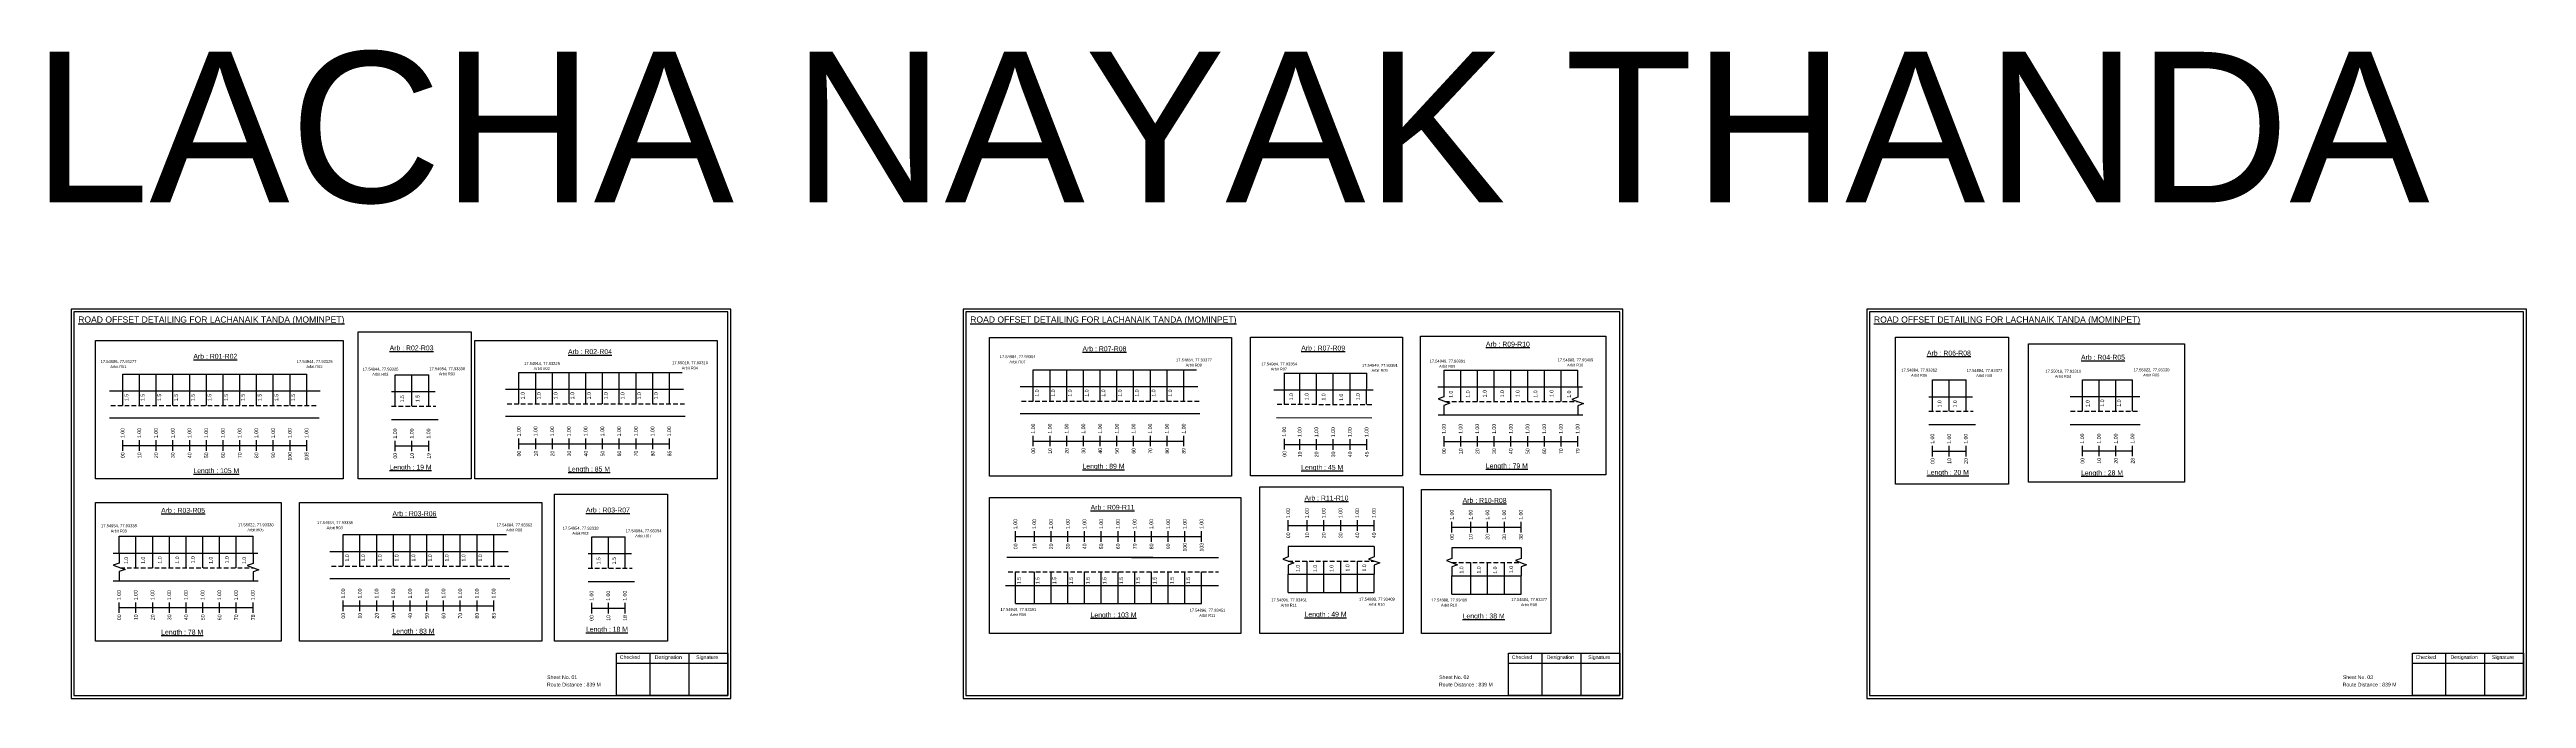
# Model space of a CAD drawing. Header units: inches. Extents: x 778 to 5636, y 135 to 706.
# Drawn here: x 3622 to 5636, y 179 to 706 of the extents above; entities that cross this region are included whole.
import ezdxf

# ---------------------------------------------------------------- set-up
doc = ezdxf.new("R2010")
doc.units = ezdxf.units.IN
doc.header["$MEASUREMENT"] = 0
doc.linetypes.add('DASHED2', pattern=[0.375, 0.25, -0.125])
doc.layers.add('PDF_Geometry', color=7, linetype='Continuous')
doc.layers.add('PDF_Text', color=5, linetype='Continuous')
doc.styles.add('PDF Arial', font='arial.ttf')
doc.styles.get("Standard").update_dxf_attribs({"font": 'arial.ttf'})

msp = doc.modelspace()

# ---------------------------------------------------------------- linework, layer by layer
at = {"color": 5}
for p, q in [((4003.4, 443.6), (4136.2, 443.6)), ((4421.7, 445.9), (4554.5, 445.9)), ((4755.8, 445.6), (4864.6, 445.6)), ((3681.2, 442.3), (3830.8, 442.3)), ((3902.8, 441.8), (3930, 441.8)), ((4626, 443), (4692.9, 443)), ((5153.1, 437.6), (5180.3, 437.6)), ((5275, 437.7), (5315.8, 437.7)), ((3678.3, 310.4), (3787.1, 310.4)), ((3860.5, 311.8), (3993.3, 311.8)), ((4062.6, 310), (4089.8, 310)), ((4629.1, 264.8), (4698.9, 264.8)), ((4762.2, 263.4), (4818.4, 263.4)), ((4407.3, 255.8), (4558.6, 255.8))]:
    msp.add_line(p, q, dxfattribs=at)
for p, q in [((4003.4, 418.1), (4003.4, 443.6)), ((4017, 418.1), (4017, 443.6)), ((4030.6, 418.1), (4030.6, 443.6)), ((4044.2, 418.1), (4044.2, 443.6)), ((4057.8, 418.1), (4057.8, 443.6)), ((4071.4, 418.1), (4071.4, 443.6)), ((4085, 418.1), (4085, 443.6)), ((4098.6, 418.1), (4098.6, 443.6)), ((4112.2, 418.1), (4112.2, 443.6)), ((4125.8, 418.1), (4125.8, 443.6)), ((4421.7, 420.4), (4421.7, 445.9)), ((4435.3, 420.4), (4435.3, 445.9)), ((4448.9, 420.4), (4448.9, 445.9)), ((4462.5, 420.4), (4462.5, 445.9)), ((4476.1, 420.4), (4476.1, 445.9)), ((4489.7, 420.4), (4489.7, 445.9)), ((4503.3, 420.4), (4503.3, 445.9)), ((4516.9, 420.4), (4516.9, 445.9)), ((4530.5, 420.4), (4530.5, 445.9)), ((4544.1, 420.4), (4544.1, 445.9)), ((4626, 417.7), (4626, 443.3)), ((4755.8, 432), (4755.8, 445.6)), ((4769.4, 420.1), (4769.4, 445.6)), ((4783, 420.1), (4783, 445.6)), ((4796.6, 420.1), (4796.6, 445.6)), ((4810.2, 420.1), (4810.2, 445.6)), ((4823.8, 420.1), (4823.8, 445.6)), ((4837.4, 420.1), (4837.4, 445.6)), ((4851, 420.1), (4851, 445.6)), ((4864.6, 431.9), (4864.6, 445.6)), ((3670.3, 428.6), (3841.6, 428.6)), ((3681.2, 416.7), (3681.2, 442.3)), ((3694.8, 416.7), (3694.8, 442.3)), ((3708.4, 416.7), (3708.4, 442.3)), ((3722, 416.7), (3722, 442.3)), ((3735.6, 416.7), (3735.6, 442.3)), ((3749.2, 416.7), (3749.2, 442.3)), ((3762.8, 416.7), (3762.8, 442.3)), ((3776.4, 416.7), (3776.4, 442.3)), ((3790, 416.7), (3790, 442.3)), ((3803.6, 416.7), (3803.6, 442.3)), ((3817.2, 416.7), (3817.2, 442.3)), ((3830.8, 416.7), (3830.8, 442.3)), ((3899.8, 428.2), (3935.2, 428.2)), ((3902.8, 416.3), (3902.8, 441.8)), ((3916.4, 416.3), (3916.4, 441.8)), ((3930, 416.3), (3930, 441.8)), ((3992.5, 430), (4137.3, 430)), ((4410.9, 432.2), (4555.6, 432.2)), ((4698.2, 429.3), (4617.2, 429.3)), ((4638.5, 417.7), (4638.5, 443)), ((4652.1, 417.6), (4652.1, 443)), ((4665.7, 417.7), (4665.7, 443)), ((4679.3, 417.4), (4679.3, 443)), ((4692.7, 417.5), (4692.9, 443)), ((4750.8, 431.9), (4868.4, 432)), ((5150.1, 423.9), (5185.5, 423.9)), ((5153.1, 412.1), (5153.1, 437.6)), ((5166.7, 412.1), (5166.7, 437.6)), ((5180.3, 412.1), (5180.3, 437.6)), ((5265.1, 424.1), (5321.6, 424.1)), ((5275, 412.2), (5275, 437.7)), ((5288.6, 412.2), (5288.6, 437.7)), ((5302.2, 412.2), (5302.2, 437.7)), ((5315.8, 412.2), (5315.8, 437.7)), ((3840.9, 406.4), (3670.3, 406.4)), ((3899.8, 405.5), (3937.6, 405.5)), ((4138.7, 407.8), (3992.5, 407.8)), ((4557.1, 410), (4410.9, 410)), ((4619.4, 407.1), (4697.1, 406.7)), ((4750.9, 409.3), (4868.7, 409.3)), ((5150.1, 401.3), (5187.9, 401.3)), ((5265.1, 401.4), (5321.8, 401.3)), ((3678.3, 296.8), (3678.3, 310.4)), ((3691.9, 284.9), (3691.9, 310.4)), ((3705.5, 284.9), (3705.5, 310.4)), ((3719.1, 284.9), (3719.1, 310.4)), ((3732.7, 284.9), (3732.7, 310.4)), ((3746.3, 284.9), (3746.3, 310.4)), ((3759.9, 284.9), (3759.9, 310.4)), ((3773.5, 284.9), (3773.5, 310.4)), ((3787.1, 296.8), (3787.1, 310.4)), ((3860.5, 286.2), (3860.5, 311.8)), ((3874.1, 286.2), (3874.1, 311.8)), ((3887.7, 286.2), (3887.7, 311.8)), ((3901.3, 286.2), (3901.3, 311.8)), ((3914.9, 286.2), (3914.9, 311.8)), ((3928.5, 286.2), (3928.5, 311.8)), ((3942.1, 286.2), (3942.1, 311.8)), ((3955.7, 286.2), (3955.7, 311.8)), ((3969.3, 286.2), (3969.3, 311.8)), ((3982.9, 286.2), (3982.9, 311.8)), ((4062.6, 284.4), (4062.6, 310)), ((4076.2, 284.4), (4076.2, 310)), ((4089.8, 284.4), (4089.8, 310)), ((4698.9, 302.2), (4629.1, 302.2)), ((3673.3, 296.8), (3790.9, 296.8)), ((3849.7, 298.1), (3994.5, 298.1)), ((4059.6, 296.3), (4095, 296.3)), ((4519, 293.2), (4400.2, 293.2)), ((4501.6, 293.2), (4572.2, 293.2)), ((4644.5, 264.8), (4644.5, 290.3)), ((4658.1, 264.8), (4658.1, 290.3)), ((4671.7, 264.8), (4671.7, 290.3)), ((4685.3, 264.8), (4685.3, 290.3)), ((4818.4, 300.9), (4762.2, 300.9)), ((4777.6, 263.4), (4777.6, 289)), ((4791.2, 263.4), (4791.2, 289)), ((4804.8, 263.4), (4804.8, 289)), ((3673.4, 274.1), (3791.2, 274.1)), ((3995.9, 275.9), (3849.7, 275.9)), ((4059.6, 273.6), (4097.4, 273.6)), ((4399, 270.5), (4572.2, 270.5)), ((4407.3, 255.8), (4407.3, 281.4)), ((4422.6, 255.8), (4422.6, 281.4)), ((4436.2, 255.8), (4436.2, 281.4)), ((4449.8, 255.8), (4449.8, 281.4)), ((4463.4, 255.8), (4463.4, 281.4)), ((4477, 255.8), (4477, 281.4)), ((4490.6, 255.8), (4490.6, 281.4)), ((4504.2, 255.8), (4504.2, 281.4)), ((4517.8, 255.8), (4517.8, 281.4)), ((4531.4, 255.8), (4531.4, 281.4)), ((4545, 255.8), (4545, 281.4)), ((4558.6, 255.8), (4558.6, 281.4)), ((4629.1, 279.5), (4698.9, 279.5)), ((4629.1, 264.8), (4629.1, 279.5)), ((4698.9, 264.8), (4698.9, 279.5)), ((4762.2, 278.2), (4818.4, 278.2)), ((4762.2, 263.4), (4762.2, 278.2)), ((4818.4, 263.4), (4818.4, 278.2))]:
    msp.add_line(p, q)
at = {"linetype": 'DASHED2', "ltscale": 15}
for p, q in [((3671.5, 416.7), (3839.1, 416.7)), ((3899.8, 416.3), (3935.7, 416.3)), ((3993.8, 418.1), (4138.1, 418.1)), ((4412.1, 420.4), (4556.5, 420.4)), ((4620.1, 417.9), (4698.4, 417.5)), ((4756.5, 420.1), (4864.6, 420.1)), ((5150.1, 412.1), (5186, 412.1)), ((5265.3, 412.2), (5321.6, 412.2)), ((3679, 284.9), (3787.1, 284.9)), ((3850.9, 286.2), (3995.3, 286.2)), ((4059.6, 284.4), (4095.5, 284.4)), ((4629.1, 290.3), (4698.9, 290.3)), ((4762.2, 289), (4818.4, 289)), ((4401.2, 281.4), (4572.2, 281.4))]:
    msp.add_line(p, q, dxfattribs=at)
at = {"color": 217, "true_color": 0x93278f}
for p, q in [((3681.2, 380), (3681.2, 388.6)), ((3681.2, 384.3), (3830.8, 384.3)), ((3694.8, 380), (3694.8, 388.6)), ((3708.4, 380), (3708.4, 388.6)), ((3722, 380), (3722, 388.6)), ((3735.6, 380), (3735.6, 388.6)), ((3749.2, 380), (3749.2, 388.6)), ((3762.8, 380), (3762.8, 388.6)), ((3776.4, 380), (3776.4, 388.6)), ((3790, 380), (3790, 388.6)), ((3803.6, 380), (3803.6, 388.6)), ((3817.2, 380), (3817.2, 388.6)), ((3830.8, 380), (3830.8, 388.6)), ((3902.8, 379.6), (3902.8, 388.1)), ((3902.8, 383.9), (3930, 383.9)), ((3916.4, 379.6), (3916.4, 388.1)), ((3930, 379.6), (3930, 388.1)), ((4003.4, 381.4), (4003.4, 389.9)), ((4003.4, 385.6), (4125.8, 385.7)), ((4017, 381.4), (4017, 389.9)), ((4030.6, 381.4), (4030.6, 389.9)), ((4044.2, 381.4), (4044.2, 389.9)), ((4057.8, 381.4), (4057.8, 389.9)), ((4071.4, 381.4), (4071.4, 389.9)), ((4085, 381.4), (4085, 389.9)), ((4098.6, 381.4), (4098.6, 389.9)), ((4112.2, 381.4), (4112.2, 389.9)), ((4125.8, 381.4), (4125.8, 389.9)), ((4421.7, 383.7), (4421.7, 392.2)), ((4421.7, 387.9), (4544.1, 387.9)), ((4435.3, 383.7), (4435.3, 392.2)), ((4448.9, 383.7), (4448.9, 392.2)), ((4462.5, 383.7), (4462.5, 392.2)), ((4476.1, 383.7), (4476.1, 392.2)), ((4489.7, 383.7), (4489.7, 392.2)), ((4503.3, 383.7), (4503.3, 392.2)), ((4516.9, 383.7), (4516.9, 392.2)), ((4530.5, 383.7), (4530.5, 392.2)), ((4544.1, 383.7), (4544.1, 392.2)), ((4626, 381.1), (4626, 389.7)), ((4626, 385), (4692.9, 385)), ((4638.5, 380.7), (4638.5, 389.3)), ((4652.1, 380.7), (4652.1, 389.3)), ((4665.7, 380.7), (4665.7, 389.3)), ((4679.3, 380.7), (4679.3, 389.3)), ((4692.9, 380.7), (4692.9, 389.3)), ((4755.8, 383.4), (4755.8, 391.9)), ((4755.8, 387.6), (4864.6, 387.6)), ((4769.4, 383.4), (4769.4, 391.9)), ((4783, 383.4), (4783, 391.9)), ((4796.6, 383.4), (4796.6, 391.9)), ((4810.2, 383.4), (4810.2, 391.9)), ((4823.8, 383.4), (4823.8, 391.9)), ((4837.4, 383.4), (4837.4, 391.9)), ((4851, 383.4), (4851, 391.9)), ((4864.6, 383.4), (4864.6, 391.9)), ((5153.1, 375.4), (5153.1, 383.9)), ((5166.7, 375.4), (5166.7, 383.9)), ((5180.3, 375.4), (5180.3, 383.9)), ((5275, 375.5), (5275, 384)), ((5288.6, 375.5), (5288.6, 384)), ((5302.2, 375.5), (5302.2, 384)), ((5315.8, 375.5), (5315.8, 384)), ((5153.1, 379.6), (5180.3, 379.6)), ((5275, 379.8), (5315.8, 379.8)), ((4629.1, 314.9), (4629.1, 323.5)), ((4644.5, 314.9), (4644.5, 323.5)), ((4658.1, 314.9), (4658.1, 323.5)), ((4671.7, 314.9), (4671.7, 323.5)), ((4685.3, 314.9), (4685.3, 323.5)), ((4698.9, 314.9), (4698.9, 323.5)), ((4407.3, 306), (4407.3, 314.5)), ((4407.3, 310.2), (4558.6, 310.2)), ((4422.6, 306), (4422.6, 314.5)), ((4436.2, 306), (4436.2, 314.5)), ((4449.8, 306), (4449.8, 314.5)), ((4463.4, 306), (4463.4, 314.5)), ((4477, 306), (4477, 314.5)), ((4490.6, 306), (4490.6, 314.5)), ((4504.2, 306), (4504.2, 314.5)), ((4517.8, 306), (4517.8, 314.5)), ((4531.4, 306), (4531.4, 314.5)), ((4545, 306), (4545, 314.5)), ((4558.6, 306), (4558.6, 314.5)), ((4629.1, 319.2), (4698.9, 319.2)), ((4762.2, 313.6), (4762.2, 322.1)), ((4762.2, 317.9), (4818.4, 317.9)), ((4777.6, 313.6), (4777.6, 322.1)), ((4791.2, 313.6), (4791.2, 322.1)), ((4804.8, 313.6), (4804.8, 322.1)), ((4818.4, 313.6), (4818.4, 322.1)), ((3678.3, 248.2), (3678.3, 256.7)), ((3678.3, 252.4), (3787.1, 252.4)), ((3691.9, 248.2), (3691.9, 256.7)), ((3705.5, 248.2), (3705.5, 256.7)), ((3719.1, 248.2), (3719.1, 256.7)), ((3732.7, 248.2), (3732.7, 256.7)), ((3746.3, 248.2), (3746.3, 256.7)), ((3759.9, 248.2), (3759.9, 256.7)), ((3773.5, 248.2), (3773.5, 256.7)), ((3787.1, 248.2), (3787.1, 256.7)), ((3860.5, 249.5), (3860.5, 258.1)), ((3860.5, 253.8), (3982.9, 253.8)), ((3874.1, 249.5), (3874.1, 258.1)), ((3887.7, 249.5), (3887.7, 258.1)), ((3901.3, 249.5), (3901.3, 258.1)), ((3914.9, 249.5), (3914.9, 258.1)), ((3928.5, 249.5), (3928.5, 258.1)), ((3942.1, 249.5), (3942.1, 258.1)), ((3955.7, 249.5), (3955.7, 258.1)), ((3969.3, 249.5), (3969.3, 258.1)), ((3982.9, 249.5), (3982.9, 258.1)), ((4062.6, 247.7), (4062.6, 256.3)), ((4062.6, 252), (4089.8, 252)), ((4076.2, 247.7), (4076.2, 256.3)), ((4089.8, 247.7), (4089.8, 256.3))]:
    msp.add_line(p, q, dxfattribs=at)
for points in [[(3659.1, 469.7), (3860.3, 469.7), (3860.3, 357.1), (3659.1, 357.1)], [(3872.6, 476.7), (3964.6, 476.7), (3964.6, 357.1), (3872.6, 357.1)], [(3967.6, 469.7), (4164.7, 469.7), (4164.7, 357.1), (3967.6, 357.1)], [(4386, 472), (4583, 472), (4583, 359.3), (4386, 359.3)], [(4598.3, 472.3), (4722.1, 472.3), (4722.1, 359.7), (4598.3, 359.7)], [(4736.5, 473.1), (4887.4, 473.1), (4887.4, 360.4), (4736.5, 360.4)], [(5122.9, 472.4), (5214.9, 472.4), (5214.9, 352.8), (5122.9, 352.8)], [(5231.1, 467), (5357.9, 467), (5357.9, 354.4), (5231.1, 354.4)], [(4032.3, 344.8), (4124.3, 344.8), (4124.3, 225.2), (4032.3, 225.2)], [(4606, 350.6), (4722.4, 350.6), (4722.4, 231.4), (4606, 231.4)], [(4737.3, 348.4), (4842.5, 348.4), (4842.5, 231.4), (4737.3, 231.4)], [(3659.1, 337.9), (3809.9, 337.9), (3809.9, 225.2), (3659.1, 225.2)], [(3824.8, 337.9), (4021.9, 337.9), (4021.9, 225.2), (3824.8, 225.2)], [(4386, 341.9), (4590.5, 341.9), (4590.5, 231.4), (4386, 231.4)]]:
    msp.add_lwpolyline(points, close=True)
at = {"linetype": 'Continuous'}
for points in [[(4755.7, 432.2), (4755.7, 423.8), (4751, 422.1), (4760.5, 418.6), (4755.7, 416.9), (4755.7, 409.5)], [(4864.6, 431.9), (4864.6, 423.5), (4859.8, 421.8), (4869.3, 418.3), (4864.6, 416.6), (4864.6, 409.3)], [(4629.1, 302.2), (4629.1, 293.6), (4624.6, 291.9), (4633.6, 288.7), (4629.1, 287), (4629.1, 279.5)], [(4698.9, 302.2), (4698.9, 293.6), (4694.4, 291.9), (4703.4, 288.7), (4698.9, 287), (4698.9, 279.5)], [(3678.3, 297), (3678.3, 288.6), (3673.5, 286.9), (3683, 283.4), (3678.3, 281.7), (3678.3, 274.4)], [(3787.1, 296.8), (3787.1, 288.3), (3782.3, 286.6), (3791.8, 283.2), (3787.1, 281.4), (3787.1, 274.1)], [(4762.2, 300.9), (4762.2, 292.3), (4757.7, 290.6), (4766.7, 287.3), (4762.2, 285.7), (4762.2, 278.2)], [(4818.4, 300.9), (4818.4, 292.3), (4813.9, 290.6), (4822.9, 287.3), (4818.4, 285.7), (4818.4, 278.2)], [(4818.4, 300.9), (4818.4, 292.3), (4813.9, 290.6), (4822.9, 287.3), (4818.4, 285.7), (4818.4, 278.2)]]:
    msp.add_lwpolyline(points, dxfattribs=at)
at = {"layer": 'PDF_Geometry'}
for points in [[(3639.1, 495.2), (3639.1, 178.5), (4175.6, 178.5), (4175.6, 495.2)], [(3641.5, 492.9), (3641.5, 180.9), (4173.2, 180.9), (4173.2, 492.9)], [(4364.6, 495.2), (4364.6, 178.5), (4901.1, 178.5), (4901.1, 495.2)], [(4366.9, 492.9), (4366.9, 180.9), (4898.7, 180.9), (4898.7, 492.9)], [(5099.6, 495.2), (5099.6, 178.5), (5636.1, 178.5), (5636.1, 495.2)], [(5101.9, 492.9), (5101.9, 180.9), (5633.7, 180.9), (5633.7, 492.9)]]:
    msp.add_lwpolyline(points, close=True, dxfattribs=at)
at = {"layer": 'PDF_Geometry', "color": 242, "true_color": 0xcc1f26}
for points in [[(4173.2, 180.9), (4082.8, 180.9), (4082.8, 215.5), (4173.2, 215.5)], [(4898.7, 180.9), (4808.3, 180.9), (4808.3, 215.5), (4898.7, 215.5)], [(5633.7, 180.9), (5543.3, 180.9), (5543.3, 215.5), (5633.7, 215.5)]]:
    msp.add_lwpolyline(points, close=True, dxfattribs=at)
for points in [[(4082.8, 207.1), (4173.2, 207.1)], [(4109.8, 215.5), (4109.8, 180.9)], [(4141.5, 215.5), (4141.5, 180.9)], [(4808.3, 207.1), (4898.7, 207.1)], [(4835.3, 215.5), (4835.3, 180.9)], [(4867, 215.5), (4867, 180.9)], [(5543.3, 207.1), (5633.7, 207.1)], [(5570.3, 215.5), (5570.3, 180.9)], [(5602, 215.5), (5602, 180.9)]]:
    msp.add_lwpolyline(points, dxfattribs=at)

# ---------------------------------------------------------------- texts
for s, height, p in [('LACHA NAYAK THANDA', 122.535, (3607.6, 581.9)), ('Sheet No. 01', 3, (4026.3, 194.3)), ('Route Distance : 839 M', 3, (4026.2, 188.3)), ('Sheet No. 02', 3, (4751.8, 194.3)), ('Route Distance : 839 M', 3, (4751.6, 188.3)), ('Sheet No. 03', 3, (5486.8, 194.3)), ('Route Distance : 839 M', 3, (5486.6, 188.3))]:
    msp.add_text(s, height=height).set_placement(p)
at = {"color": 242, "true_color": 0xcd2027}
for s, height, p in [('%%UROAD OFFSET DETAILING FOR LACHANAIK TANDA (MOMINPET)', 5, (3644.9, 484.2)), ('%%UROAD OFFSET DETAILING FOR LACHANAIK TANDA (MOMINPET)', 5, (4370.4, 484.2)), ('%%UROAD OFFSET DETAILING FOR LACHANAIK TANDA (MOMINPET)', 5, (5105.4, 484.2)), ('%%UArb : R02-R03', 4, (3898.2, 461.6)), ('%%UArb : R07-R08', 4, (4461.7, 460.9)), ('%%UArb : R07-R09', 4, (4639.6, 461.5)), ('%%UArb : R09-R10', 4, (4789.8, 464.7)), ('%%UArb : R01-R02', 4, (3738.6, 454.8)), ('%%UArb : R02-R04', 4, (4043.3, 458.6)), ('%%UArb : R06-R08', 4, (5148.5, 457.4)), ('%%UArb : R04-R05', 4, (5273.8, 454)), ('%%ULength : 105 M', 4, (3738.6, 361.8)), ('%%ULength : 19 M', 4, (3898.2, 364.6)), ('%%ULength : 85 M', 4, (4043.3, 363.1)), ('%%ULength : 89 M', 4, (4461.7, 365.4)), ('%%ULength : 45 M', 4, (4639.6, 364.5)), ('%%ULength : 79 M', 4, (4789.8, 365.7)), ('%%ULength : 20 M', 4, (5148.5, 360.4)), ('%%ULength : 28 M', 4, (5273.8, 360)), ('%%UArb : R11-R10', 4, (4642.3, 339.5)), ('%%UArb : R03-R05', 4, (3712.4, 329.5)), ('%%UArb : R03-R06', 4, (3900.5, 326.8)), ('%%UArb : R03-R07', 4, (4057.9, 329.8)), ('%%UArb : R09-R11', 4, (4468.3, 332)), ('%%UArb : R10-R08', 4, (4770.9, 337.6)), ('%%ULength : 103 M', 4, (4468.3, 244.5)), ('%%ULength : 49 M', 4, (4642.3, 245)), ('%%ULength : 38 M', 4, (4770.9, 243.6)), ('%%ULength : 78 M', 4, (3712.4, 230.5)), ('%%ULength : 83 M', 4, (3900.5, 231.3)), ('%%ULength : 18 M', 4, (4057.9, 232.8))]:
    msp.add_text(s, height=height, dxfattribs=at).set_placement(p)
at = {"color": 5}
for s, height, p in [('17.54986, 77.93277', 2.34, (3663.2, 451.4)), ('Arbit R01', 2.25, (3671, 447.3)), ('17.54944, 77.93325', 2.34, (3822.7, 451.4)), ('Arbit R02', 2.25, (3830.5, 447.3)), ('17.54944, 77.93325', 2.34, (3876.3, 445.2)), ('Arbit R02', 2.25, (3884.1, 441.1)), ('17.54954, 77.93338', 2.34, (3930.5, 445.5)), ('Arbit R03', 2.25, (3938.3, 441.4)), ('17.54944, 77.93325', 2.34, (4007.6, 449.8)), ('Arbit R02', 2.25, (4015.4, 445.7)), ('17.55018, 77.93310', 2.34, (4128, 450.4)), ('Arbit R04', 2.25, (4135.8, 446.2)), ('17.54984, 77.93354', 2.34, (4394.4, 455.3)), ('Arbit R07', 2.25, (4402.3, 451.1)), ('17.54884, 77.93377', 2.34, (4537.8, 452.6)), ('Arbit R08', 2.25, (4545.7, 448.5)), ('17.54984, 77.93354', 2.34, (4607.1, 449.4)), ('Arbit R07', 2.25, (4614.9, 445.3)), ('17.54949, 77.93391', 2.34, (4689, 448.3)), ('Arbit R09', 2.25, (4696.8, 444.2)), ('17.54949, 77.93391', 2.34, (4744, 451.7)), ('Arbit R09', 2.25, (4751.8, 447.5)), ('17.54888, 77.93409', 2.34, (4848.1, 452.7)), ('Arbit R10', 2.25, (4855.9, 448.6)), ('17.54884, 77.93362', 2.34, (5127.7, 444.4)), ('17.54884, 77.93377', 2.34, (5180.7, 444.1)), ('17.55018, 77.93310', 2.34, (5244.8, 443.5)), ('17.55022, 77.93330', 2.34, (5316.6, 444.6)), ('Arbit R06', 2.25, (5135.6, 440.2)), ('Arbit R08', 2.25, (5188.5, 440)), ('Arbit R04', 2.25, (5252.6, 439.3)), ('Arbit R05', 2.25, (5324.4, 440.4)), ('17.54954, 77.93338', 2.34, (3839.2, 320.3)), ('17.54954, 77.93338', 2.34, (3663.5, 317.8)), ('Arbit R03', 2.25, (3671.4, 313.6)), ('17.55022, 77.93330', 2.34, (3774.8, 318.6)), ('Arbit R05', 2.25, (3782.6, 314.5)), ('Arbit R03', 2.25, (3847, 316.2)), ('17.54884, 77.93362', 2.34, (3985.2, 318.5)), ('Arbit R06', 2.25, (3993, 314.4)), ('17.54954, 77.93338', 2.34, (4039, 315.8)), ('Arbit R03', 2.25, (4046.8, 311.7)), ('17.54984, 77.93354', 2.34, (4090.2, 313.7)), ('Arbit R07', 2.25, (4098, 309.6)), ('17.54949, 77.93391', 2.34, (4395, 249.7)), ('Arbit R09', 2.25, (4402.8, 245.5)), ('17.54896, 77.93451', 2.34, (4548.8, 249.1)), ('Arbit R11', 2.25, (4556.6, 244.9)), ('17.54896, 77.93451', 2.34, (4615.2, 257.5)), ('Arbit R11', 2.25, (4623, 253.3)), ('17.54888, 77.93409', 2.34, (4686.6, 258.1)), ('Arbit R10', 2.25, (4694.4, 253.9)), ('17.54888, 77.93409', 2.34, (4745.5, 257.4)), ('Arbit R10', 2.25, (4753.3, 253.3)), ('17.54884, 77.93377', 2.34, (4810.5, 257.8)), ('Arbit R08', 2.25, (4818.3, 253.6))]:
    msp.add_text(s, height=height, dxfattribs=at).set_placement(p)
for s, p in [('1.5', (3685.7, 420.4)), ('1.5', (3698.8, 420.4)), ('1.5', (3712.4, 420.4)), ('1.5', (3726, 420.4)), ('1.5', (3739.6, 420.4)), ('1.5', (3753.2, 420.4)), ('1.5', (3766.8, 420.4)), ('1.5', (3780.4, 420.4)), ('1.5', (3794, 420.4)), ('1.5', (3807.6, 420.4)), ('1.5', (3821.2, 420.4)), ('1.5', (3909.9, 419.4)), ('1.5', (3922.5, 419.5)), ('1.0', (4007.9, 421.8)), ('1.0', (4021.1, 421.8)), ('1.0', (4034.7, 421.8)), ('1.0', (4048.3, 421.8)), ('1.0', (4061.9, 421.8)), ('1.0', (4075.5, 421.8)), ('1.0', (4089.1, 421.8)), ('1.0', (4102.7, 421.8)), ('1.0', (4116.3, 421.8)), ('1.0', (4426.2, 424)), ('1.0', (4439.4, 424)), ('1.0', (4453, 424)), ('1.0', (4466.6, 424)), ('1.0', (4480.2, 424)), ('1.0', (4493.8, 424)), ('1.0', (4507.4, 424)), ('1.0', (4521, 424)), ('1.0', (4534.6, 424)), ('1.0', (4633, 421)), ('1.0', (4645.5, 421)), ('1.0', (4659.3, 420.8)), ('1.0', (4673.6, 420.6)), ('1.0', (4687.1, 421)), ('1.0', (4762.9, 423)), ('1.0', (4776.6, 423.2)), ('1.0', (4790.3, 423.4)), ('1.0', (4804.5, 423.4)), ('1.0', (4817.1, 423.6)), ('1.0', (4831.6, 423.2)), ('1.0', (4844.7, 423.6)), ('1.0', (4858.9, 423.1)), ('1.0', (5160.2, 415.2)), ('1.0', (5172.8, 415.2)), ('1.0', (5280.7, 415.5)), ('1.0', (5292.6, 415.9)), ('1.0', (5306.2, 415.9)), ('1.0', (3685.4, 287.9)), ('1.0', (3699.2, 288)), ('1.0', (3712.8, 288.2)), ('1.0', (3727, 288.2)), ('1.0', (3739.6, 288.4)), ('1.0', (3754.2, 288)), ('1.0', (3767.3, 288.4)), ('1.0', (3781.4, 287.9)), ('1.0', (3865.1, 289.9)), ('1.0', (3878.2, 289.9)), ('1.0', (3891.8, 289.9)), ('1.0', (3905.4, 289.9)), ('1.0', (3919, 289.9)), ('1.0', (3932.6, 289.9)), ('1.0', (3946.2, 289.9)), ('1.0', (3959.8, 289.9)), ('1.0', (3973.4, 289.9)), ('1.5', (4069.6, 287.6)), ('1.5', (4082.2, 287.6)), ('1.0', (4638.3, 281.4)), ('1.0', (4652.5, 281.4)), ('1.0', (4665.8, 281.3)), ('1.0', (4678.7, 281.8)), ('1.0', (4692.4, 281.8)), ('1.0', (4771.4, 280.1)), ('1.0', (4785.6, 280.1)), ('1.0', (4798.9, 280)), ('1.0', (4811.8, 280.5)), ('1.5', (4411.5, 271.5)), ('1.5', (4426.7, 271.5)), ('1.5', (4440.3, 271.5)), ('1.5', (4453.9, 271.5)), ('1.5', (4467.5, 271.5)), ('1.5', (4481.1, 271.5)), ('1.5', (4494.7, 271.5)), ('1.5', (4508.3, 271.5)), ('1.5', (4521.9, 271.5)), ('1.5', (4535.9, 271.5)), ('1.5', (4549.1, 271.5))]:
    msp.add_text(s, height=3, rotation=90).set_placement(p)
at = {"color": 217, "true_color": 0x93278f}
for s, p in [('1.00', (3682.5, 390.3)), ('1.00', (3696.1, 390.3)), ('1.00', (3709.7, 390.3)), ('1.00', (3723.3, 390.3)), ('1.00', (3736.9, 390.3)), ('1.00', (3750.5, 390.3)), ('1.00', (3764.1, 390.3)), ('1.00', (3777.7, 390.3)), ('1.00', (3791.3, 390.3)), ('1.00', (3804.9, 390.3)), ('1.00', (3818.5, 390.3)), ('1.00', (3832.1, 390.3)), ('1.00', (3904.1, 389.9)), ('1.00', (3917.7, 389.9)), ('1.00', (3931.3, 389.9)), ('1.00', (4004.7, 391.7)), ('1.00', (4018.3, 391.7)), ('1.00', (4031.9, 391.7)), ('1.00', (4045.5, 391.7)), ('1.00', (4059.1, 391.7)), ('1.00', (4072.7, 391.7)), ('1.00', (4086.3, 391.7)), ('1.00', (4099.9, 391.7)), ('1.00', (4113.5, 391.7)), ('1.00', (4127.1, 391.7)), ('1.00', (4423.1, 393.9)), ('1.00', (4436.7, 393.9)), ('1.00', (4450.3, 393.9)), ('1.00', (4463.9, 393.9)), ('1.00', (4477.5, 393.9)), ('1.00', (4491.1, 393.9)), ('1.00', (4504.7, 393.9)), ('1.00', (4518.3, 393.9)), ('1.00', (4531.9, 393.9)), ('1.00', (4545.5, 393.9)), ('1.00', (4627.3, 391.4)), ('1.00', (4639.8, 391)), ('1.00', (4653.4, 391)), ('1.00', (4667, 391)), ('1.00', (4680.6, 391)), ('1.00', (4694.2, 391)), ('1.00', (4757.1, 393.7)), ('1.00', (4770.7, 393.7)), ('1.00', (4784.3, 393.7)), ('1.00', (4797.9, 393.7)), ('1.00', (4811.5, 393.7)), ('1.00', (4825.1, 393.7)), ('1.00', (4838.7, 393.7)), ('1.00', (4852.3, 393.7)), ('1.00', (4865.9, 393.7)), ('1.00', (5154.4, 385.7)), ('1.00', (5168, 385.7)), ('1.00', (5181.6, 385.7)), ('1.00', (5276.3, 385.8)), ('1.00', (5289.9, 385.8)), ('1.00', (5303.5, 385.8)), ('1.00', (5317.1, 385.8)), ('00', (3682.6, 374)), ('10', (3696.2, 374)), ('20', (3709.8, 374)), ('30', (3723.4, 374)), ('40', (3737, 374)), ('50', (3750.6, 374)), ('60', (3764.2, 374)), ('70', (3777.8, 374)), ('80', (3791.4, 374)), ('90', (3805, 374)), ('100', (3818.6, 372)), ('105', (3832.2, 372)), ('00', (3904.3, 373.6)), ('10', (3917.9, 373.6)), ('19', (3931.5, 373.6)), ('00', (4004.9, 375.4)), ('10', (4018.5, 375.4)), ('20', (4032.1, 375.4)), ('30', (4045.7, 375.4)), ('40', (4059.3, 375.4)), ('50', (4072.9, 375.4)), ('60', (4086.5, 375.4)), ('70', (4100.1, 375.4)), ('80', (4113.7, 375.4)), ('85', (4127.3, 375.4)), ('00', (4423.2, 377.6)), ('10', (4436.8, 377.6)), ('20', (4450.4, 377.6)), ('30', (4464, 377.6)), ('40', (4477.6, 377.6)), ('50', (4491.2, 377.6)), ('60', (4504.8, 377.6)), ('70', (4518.4, 377.6)), ('80', (4532, 377.6)), ('89', (4545.6, 377.6)), ('00', (4627.5, 375.1)), ('10', (4640, 374.7)), ('20', (4653.6, 374.7)), ('30', (4667.2, 374.7)), ('40', (4680.8, 374.7)), ('45', (4694.4, 374.7)), ('00', (4757.2, 377.3)), ('10', (4770.8, 377.3)), ('20', (4784.4, 377.3)), ('30', (4798, 377.3)), ('40', (4811.6, 377.3)), ('50', (4825.2, 377.3)), ('60', (4838.8, 377.3)), ('70', (4852.4, 377.3)), ('79', (4866, 377.3)), ('00', (5154.6, 369.3)), ('10', (5168.2, 369.3)), ('20', (5181.8, 369.3)), ('00', (5276.5, 369.5)), ('10', (5290.1, 369.5)), ('20', (5303.7, 369.5)), ('28', (5317.3, 369.5)), ('1.00', (4408.6, 316.3)), ('1.00', (4424, 316.3)), ('1.00', (4437.6, 316.3)), ('1.00', (4451.2, 316.3)), ('1.00', (4464.8, 316.3)), ('1.00', (4478.4, 316.3)), ('1.00', (4492, 316.3)), ('1.00', (4505.6, 316.3)), ('1.00', (4519.2, 316.3)), ('1.00', (4532.8, 316.3)), ('1.00', (4546.4, 316.3)), ('1.00', (4560, 316.3)), ('1.00', (4630.4, 325.2)), ('1.00', (4645.8, 325.2)), ('1.00', (4659.4, 325.2)), ('1.00', (4673, 325.2)), ('1.00', (4686.6, 325.2)), ('1.00', (4700.2, 325.2)), ('1.00', (4763.5, 323.9)), ('1.00', (4778.9, 323.9)), ('1.00', (4792.5, 323.9)), ('1.00', (4806.1, 323.9)), ('1.00', (4819.7, 323.9)), ('00', (4408.8, 299.9)), ('10', (4424.1, 299.9)), ('20', (4437.7, 299.9)), ('30', (4451.3, 299.9)), ('40', (4464.9, 299.9)), ('50', (4478.5, 299.9)), ('60', (4492.1, 299.9)), ('70', (4505.7, 299.9)), ('80', (4519.3, 299.9)), ('90', (4532.9, 299.9)), ('100', (4546.5, 298)), ('103', (4560.1, 298)), ('00', (4630.6, 308.9)), ('10', (4645.9, 308.9)), ('20', (4659.5, 308.9)), ('30', (4673.1, 308.9)), ('40', (4686.7, 308.9)), ('49', (4700.3, 308.9)), ('00', (4763.7, 307.6)), ('10', (4779, 307.6)), ('20', (4792.6, 307.6)), ('30', (4806.2, 307.6)), ('38', (4819.8, 307.6)), ('1.00', (3679.6, 258.5)), ('1.00', (3693.2, 258.5)), ('1.00', (3706.8, 258.5)), ('1.00', (3720.4, 258.5)), ('1.00', (3734, 258.5)), ('1.00', (3747.6, 258.5)), ('1.00', (3761.2, 258.5)), ('1.00', (3774.8, 258.5)), ('1.00', (3788.4, 258.5)), ('1.00', (3861.9, 259.8)), ('1.00', (3875.5, 259.8)), ('1.00', (3889.1, 259.8)), ('1.00', (3902.7, 259.8)), ('1.00', (3916.3, 259.8)), ('1.00', (3929.9, 259.8)), ('1.00', (3943.5, 259.8)), ('1.00', (3957.1, 259.8)), ('1.00', (3970.7, 259.8)), ('1.00', (3984.3, 259.8)), ('1.00', (4063.9, 258)), ('1.00', (4077.5, 258)), ('1.00', (4091.1, 258)), ('00', (3679.8, 242.2)), ('10', (3693.4, 242.2)), ('20', (3707, 242.2)), ('30', (3720.6, 242.2)), ('40', (3734.2, 242.2)), ('50', (3747.8, 242.2)), ('60', (3761.4, 242.2)), ('70', (3775, 242.2)), ('78', (3788.6, 242.2)), ('00', (3862, 243.5)), ('10', (3875.6, 243.5)), ('20', (3889.2, 243.5)), ('30', (3902.8, 243.5)), ('40', (3916.4, 243.5)), ('50', (3930, 243.5)), ('60', (3943.6, 243.5)), ('70', (3957.2, 243.5)), ('80', (3970.8, 243.5)), ('83', (3984.4, 243.5)), ('00', (4064, 241.7)), ('10', (4077.6, 241.7)), ('18', (4091.2, 241.7))]:
    msp.add_text(s, height=3, rotation=90, dxfattribs=at).set_placement(p)
at = {"layer": 'PDF_Text', "color": 7, "attachment_point": 7, "style": 'PDF Arial'}
for s, insert, char_height in [('Checked', (4085.4, 210.6), 3), ('Designation', (4113.8, 209.7), 3.001), ('Signature', (4147.5, 209.7), 3), ('Checked', (4810.9, 210.6), 3), ('Designation', (4839.3, 209.7), 3.001), ('Signature', (4873, 209.7), 3), ('Checked', (5545.9, 210.6), 3), ('Designation', (5574.3, 209.7), 3.001), ('Signature', (5608, 209.7), 3)]:
    msp.add_mtext(s, dxfattribs=dict(at, insert=insert, char_height=char_height))

doc.saveas('drawing.dxf')
